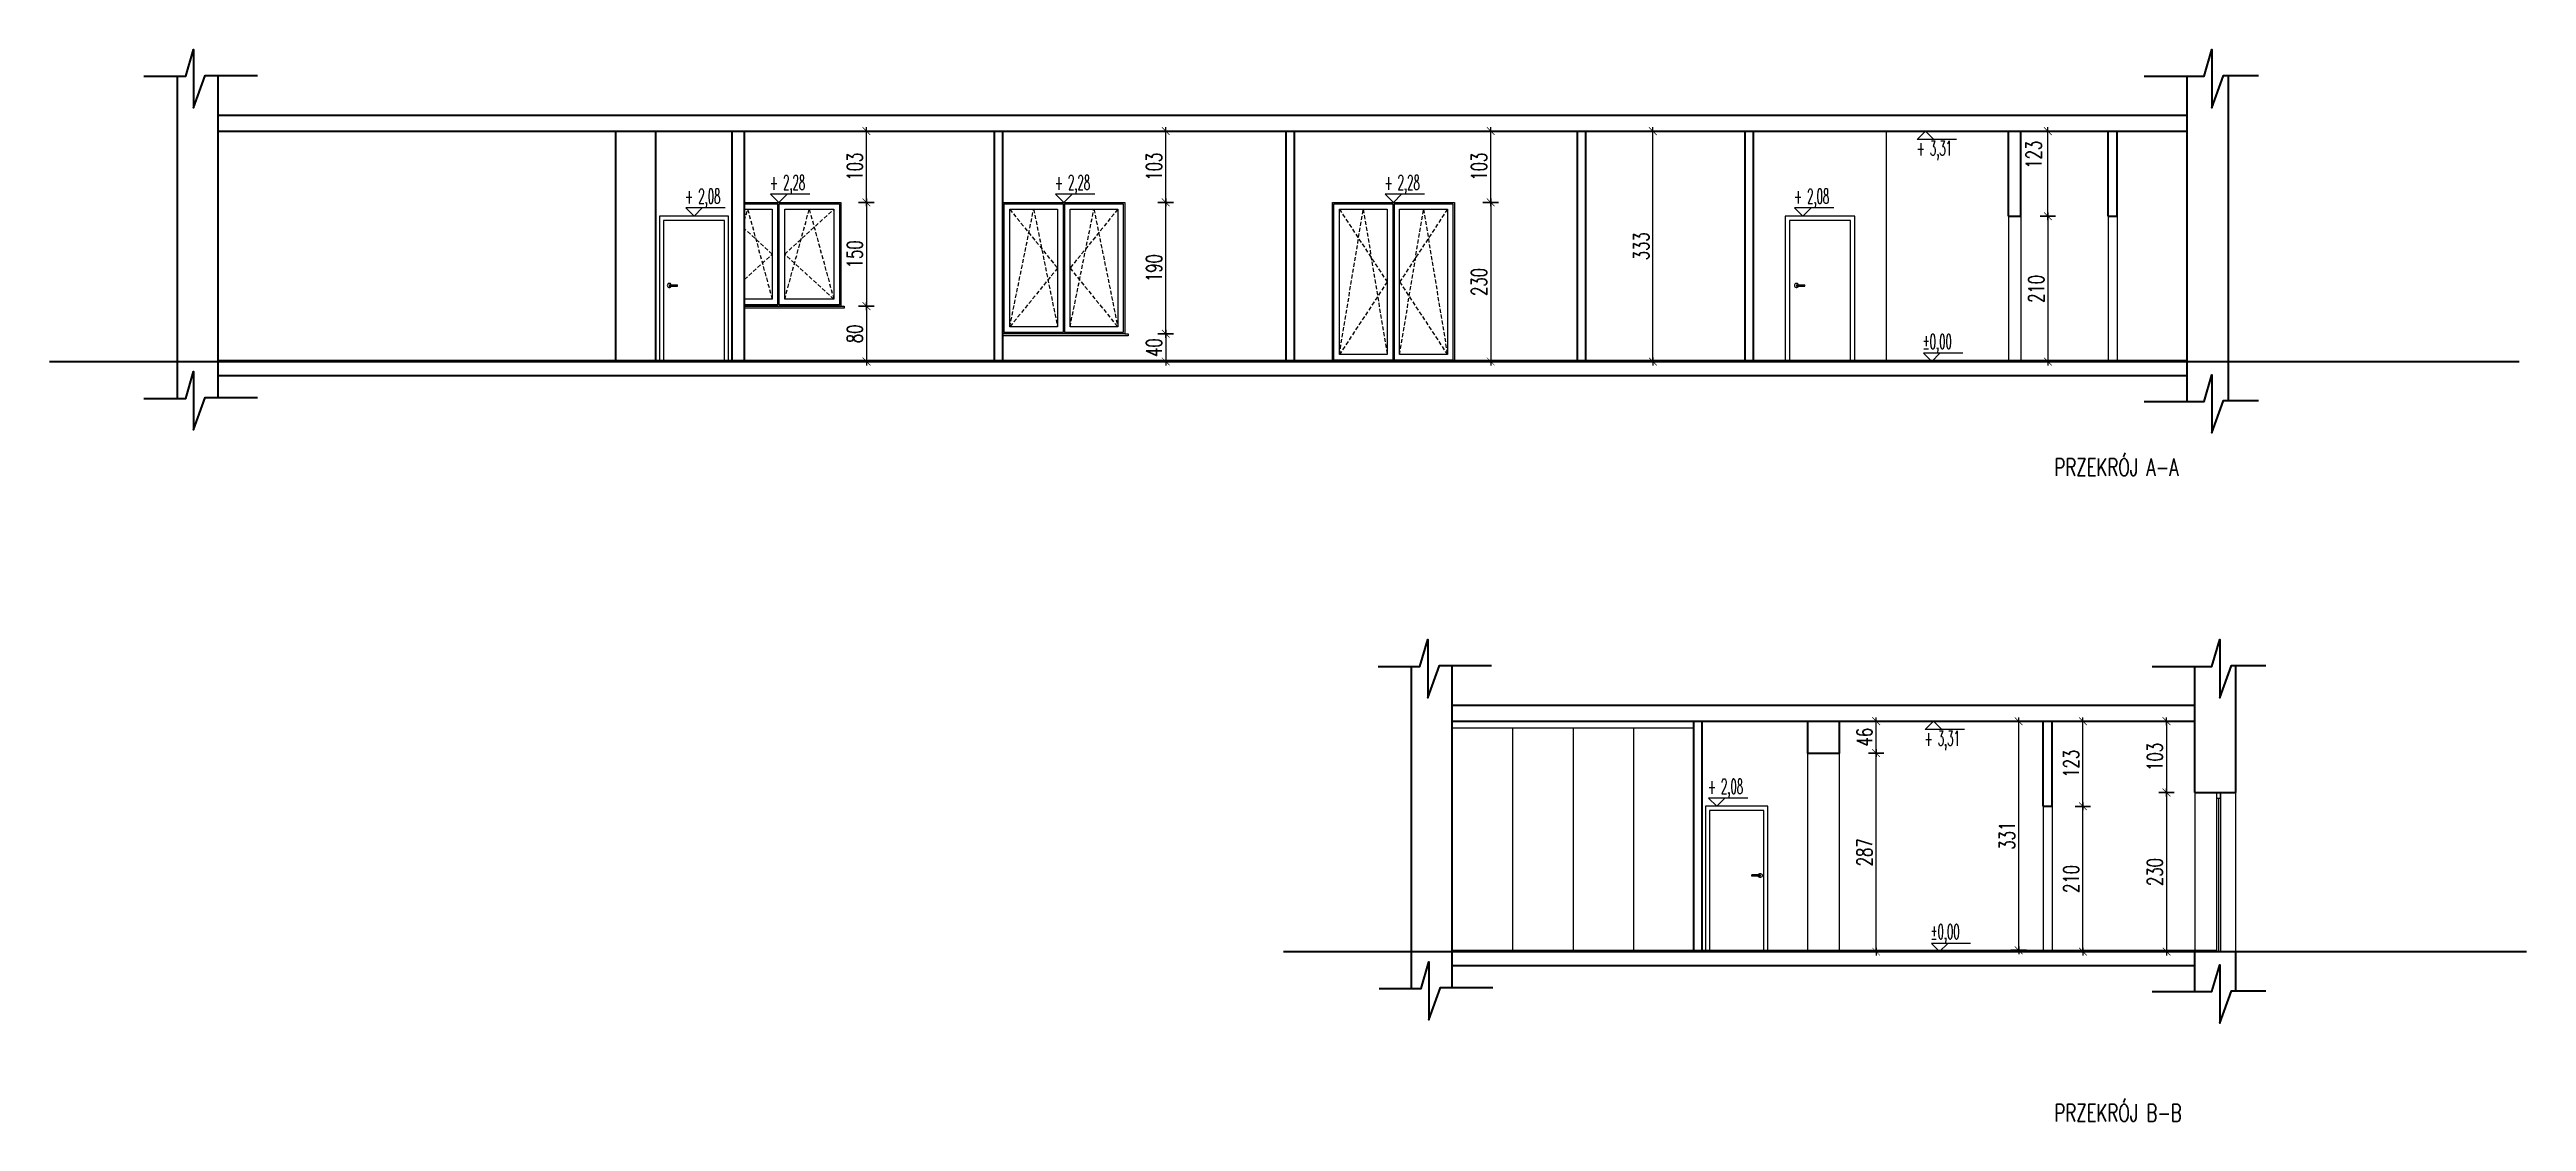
# Model space of a CAD drawing. Header units: millimetres. Extents: x -105266 to 178069, y 491 to 168574.
# Drawn here: x -45788 to -42212, y 58375 to 59924 of the extents above; entities that cross this region are included whole.
import ezdxf

# ---------------------------------------------------------------- set-up
doc = ezdxf.new("R2010")
doc.units = ezdxf.units.MM
doc.linetypes.add('HIDDEN', pattern=[9.525, 6.35, -3.175])
doc.layers.get('defpoints').update_dxf_attribs({"color": 4})
for name, color, linetype, lineweight in [('A-murowane', 2, 'Continuous', 30), ('A06_WIDOK', 6, 'Continuous', 15), ('A07_DRZWI_OKNA', 4, 'Continuous', 5), ('A09_WYKONCZENIE', 2, 'Continuous', 13), ('A14_KOTY', 4, 'Continuous', 5), ('A17_OPIS_WARSTW', 32, 'Continuous', 9)]:
    doc.layers.add(name, color=color, linetype=linetype, lineweight=lineweight)
doc.styles.add('ROMANS', font='romans', dxfattribs={"width": 0.7})
doc.styles.add('X', font='ROMANS.shx', dxfattribs={"width": 0.5})
doc.dimstyles.new('PM-100', dxfattribs={"dimscale": 2.8, "dimtxt": 8, "dimasz": 0.5, "dimexe": 0, "dimexo": 0, "dimgap": 2, "dimtad": 1, "dimdec": 1, "dimrnd": 0.1, "dimzin": 13, "dimdsep": 46, "dimtxsty": 'ROMANS', "dimblk": 'Q', "dimcen": 0, "dimse1": 1, "dimse2": 1, "dimclrd": 256, "dimclre": 251, "dimclrt": 41, "dimadec": 1, "dimazin": 0, "dimtfac": 1, "dimtdec": 1, "dimtix": 1, "dimtmove": 1, "dimatfit": 0, "dimldrblk": 'NONE', "dimfxl": 1, "dimtolj": 1, "dimtzin": 13, "dimlwd": -1, "dimlwe": 0, "dimarcsym": 0})

msp = doc.modelspace()

# ---------------------------------------------------------------- texts
at = {"layer": 'A17_OPIS_WARSTW', "ltscale": 0.9, "char_height": 25, "attachment_point": 1, "style": 'ROMANS'}
for s, insert in [('PRZEKRÓJ A-A', (-42893.09, 59332.51)), ('PRZEKRÓJ B-B', (-42893.09, 58399.56))]:
    msp.add_mtext_dynamic_manual_height_columns(s, width=679.8423, gutter_width=125, heights=[0], dxfattribs=dict(at, insert=insert))

# ---------------------------------------------------------------- blocks, each defined once
blk = doc.blocks.new('A$C452457EA')
at = {"layer": 'A06_WIDOK'}
for p, q in [((8.2, 111), (20.2, 111)), ((8.2, 111), (8.2, 109)), ((8.2, 109), (20.2, 109)), ((20.2, 109), (20.2, 111))]:
    blk.add_line(p, q, dxfattribs=at)
blk.add_arc((8.3, 110), 3, 19.4712, 340.5288, dxfattribs=at)
blk = doc.blocks.new('A$C4EBB379D')
at = {"layer": 'A06_WIDOK'}
for p, q in [((8.2, 111), (20.2, 111)), ((8.2, 111), (8.2, 109)), ((8.2, 109), (20.2, 109)), ((20.2, 109), (20.2, 111))]:
    blk.add_line(p, q, dxfattribs=at)
blk.add_arc((8.3, 110), 3, 19.4712, 340.5288, dxfattribs=at)
blk.add_blockref('A$C452457EA', (0, 0))
blk = doc.blocks.new('A$C63DA681D')
at = {"layer": 'A06_WIDOK'}
for p, q in [((87, 228), (87, 2)), ((89, 228), (89, 2))]:
    blk.add_line(p, q, dxfattribs=at)
for points in [[(0, 230), (176, 230), (176, 0), (0, 0)], [(79, 220), (79, 10), (10, 10), (10, 220)], [(97, 220), (166, 220), (166, 10), (97, 10)]]:
    blk.add_lwpolyline(points, close=True, dxfattribs=at)
for points in [[(87, 2), (2, 2), (2, 228), (87, 228)], [(89, 228), (174, 228), (174, 2), (89, 2)]]:
    blk.add_lwpolyline(points, dxfattribs=at)
blk = doc.blocks.new('Q')
for p, q in [((-4, 0), (4, 0)), ((0, 8), (0, -8))]:
    blk.add_line(p, q)
at = {"const_width": 0.7}
blk.add_lwpolyline([(4, 4), (-4, -4)], dxfattribs=at)
blk = doc.blocks.new('*D354')
at = {"layer": 'A17_OPIS_WARSTW', "ltscale": 0.9, "transparency": 16777216}
blk.add_line((-43473, 59474.2), (-43473, 59804.4), dxfattribs=at)
at = {"layer": 'defpoints', "color": 0, "ltscale": 0.9, "transparency": 16777216}
for p in [(-43473, 59805.8), (-43471.5, 59805.8), (-43471.5, 59472.8)]:
    blk.add_point(p, dxfattribs=at)
at = {"layer": 'A17_OPIS_WARSTW', "ltscale": 0.9, "transparency": 16777216, "xscale": 1.399999999999999, "yscale": 1.399999999999999, "zscale": 1.399999999999999}
for p, rotation in [((-43473, 59805.8), 90), ((-43473, 59472.8), 270)]:
    blk.add_blockref('Q', p, dxfattribs=dict(at, rotation=rotation))
at = {"layer": 'A17_OPIS_WARSTW', "color": 41, "ltscale": 0.9, "transparency": 16777216, "insert": (-43489.8, 59639.3), "char_height": 22.4, "attachment_point": 5, "rotation": 90, "style": 'ROMANS'}
blk.add_mtext('\\A1;333', dxfattribs=at)
blk = doc.blocks.new('_None')
blk = doc.blocks.new('*D355')
at = {"layer": 'A17_OPIS_WARSTW', "ltscale": 0.9, "transparency": 16777216}
blk.add_line((-42902.6, 59681.4), (-42902.6, 59474.2), dxfattribs=at)
at = {"layer": 'defpoints', "color": 0, "ltscale": 0.9, "transparency": 16777216}
for p in [(-42941.7, 59682.8), (-42941.7, 59472.8), (-42902.6, 59472.8)]:
    blk.add_point(p, dxfattribs=at)
at = {"layer": 'A17_OPIS_WARSTW', "ltscale": 0.9, "transparency": 16777216, "xscale": 1.399999999999999, "yscale": 1.399999999999999, "zscale": 1.399999999999999}
for p, rotation in [((-42902.6, 59682.8), 90), ((-42902.6, 59472.8), 270)]:
    blk.add_blockref('Q', p, dxfattribs=dict(at, rotation=rotation))
at = {"layer": 'A17_OPIS_WARSTW', "color": 41, "ltscale": 0.9, "transparency": 16777216, "insert": (-42919.4, 59577.8), "char_height": 22.4, "attachment_point": 5, "rotation": 90, "style": 'ROMANS'}
blk.add_mtext('\\A1;210', dxfattribs=at)
blk = doc.blocks.new('*D188')
at = {"layer": 'A17_OPIS_WARSTW', "ltscale": 0.9, "transparency": 16777216}
blk.add_line((-42902.6, 59684.2), (-42902.6, 59804.4), dxfattribs=at)
at = {"layer": 'defpoints', "color": 0, "ltscale": 0.9, "transparency": 16777216}
for p in [(-42902.6, 59805.8), (-42902.6, 59805.8), (-42941.7, 59682.8)]:
    blk.add_point(p, dxfattribs=at)
at = {"layer": 'A17_OPIS_WARSTW', "ltscale": 0.9, "transparency": 16777216, "xscale": 1.399999999999999, "yscale": 1.399999999999999, "zscale": 1.399999999999999}
for p, rotation in [((-42902.6, 59805.8), 90), ((-42902.6, 59682.8), 270)]:
    blk.add_blockref('Q', p, dxfattribs=dict(at, rotation=rotation))
at = {"layer": 'A17_OPIS_WARSTW', "color": 41, "ltscale": 0.9, "transparency": 16777216, "insert": (-42923.1, 59771.6), "char_height": 22.4, "attachment_point": 5, "rotation": 90, "style": 'ROMANS'}
blk.add_mtext('\\A1;123', dxfattribs=at)
blk = doc.blocks.new('*D189')
at = {"layer": 'A17_OPIS_WARSTW', "ltscale": 0.9, "transparency": 16777216}
blk.add_line((-43707.2, 59704.2), (-43707.2, 59804.4), dxfattribs=at)
at = {"layer": 'defpoints', "color": 0, "ltscale": 0.9, "transparency": 16777216}
for p in [(-43707.2, 59805.8), (-43707.2, 59805.8), (-43707.2, 59702.8)]:
    blk.add_point(p, dxfattribs=at)
at = {"layer": 'A17_OPIS_WARSTW', "ltscale": 0.9, "transparency": 16777216, "xscale": 1.399999999999999, "yscale": 1.399999999999999, "zscale": 1.399999999999999}
for p, rotation in [((-43707.2, 59805.8), 90), ((-43707.2, 59702.8), 270)]:
    blk.add_blockref('Q', p, dxfattribs=dict(at, rotation=rotation))
at = {"layer": 'A17_OPIS_WARSTW', "color": 41, "ltscale": 0.9, "transparency": 16777216, "insert": (-43724, 59754.3), "char_height": 22.4, "attachment_point": 5, "rotation": 90, "style": 'ROMANS'}
blk.add_mtext('\\A1;103', dxfattribs=at)
blk = doc.blocks.new('*D190')
at = {"layer": 'A17_OPIS_WARSTW', "ltscale": 0.9, "transparency": 16777216}
blk.add_line((-43707.2, 59701.4), (-43707.2, 59474.2), dxfattribs=at)
at = {"layer": 'defpoints', "color": 0, "ltscale": 0.9, "transparency": 16777216}
for p in [(-43707.2, 59702.8), (-43707.2, 59472.8), (-43707.2, 59472.8)]:
    blk.add_point(p, dxfattribs=at)
at = {"layer": 'A17_OPIS_WARSTW', "ltscale": 0.9, "transparency": 16777216, "xscale": 1.399999999999999, "yscale": 1.399999999999999, "zscale": 1.399999999999999}
for p, rotation in [((-43707.2, 59702.8), 90), ((-43707.2, 59472.8), 270)]:
    blk.add_blockref('Q', p, dxfattribs=dict(at, rotation=rotation))
at = {"layer": 'A17_OPIS_WARSTW', "color": 41, "ltscale": 0.9, "transparency": 16777216, "insert": (-43724, 59587.8), "char_height": 22.4, "attachment_point": 5, "rotation": 90, "style": 'ROMANS'}
blk.add_mtext('\\A1;230', dxfattribs=at)
blk = doc.blocks.new('*D191')
at = {"layer": 'A17_OPIS_WARSTW', "ltscale": 0.9, "transparency": 16777216}
blk.add_line((-44608.7, 59704.2), (-44608.7, 59804.4), dxfattribs=at)
at = {"layer": 'defpoints', "color": 0, "ltscale": 0.9, "transparency": 16777216}
for p in [(-44608.7, 59805.8), (-44608.7, 59805.8), (-44608.7, 59702.8)]:
    blk.add_point(p, dxfattribs=at)
at = {"layer": 'A17_OPIS_WARSTW', "ltscale": 0.9, "transparency": 16777216, "xscale": 1.399999999999999, "yscale": 1.399999999999999, "zscale": 1.399999999999999}
for p, rotation in [((-44608.7, 59805.8), 90), ((-44608.7, 59702.8), 270)]:
    blk.add_blockref('Q', p, dxfattribs=dict(at, rotation=rotation))
at = {"layer": 'A17_OPIS_WARSTW', "color": 41, "ltscale": 0.9, "transparency": 16777216, "insert": (-44625.5, 59754.3), "char_height": 22.4, "attachment_point": 5, "rotation": 90, "style": 'ROMANS'}
blk.add_mtext('\\A1;103', dxfattribs=at)
blk = doc.blocks.new('*D356')
at = {"layer": 'A17_OPIS_WARSTW', "ltscale": 0.9, "transparency": 16777216}
blk.add_line((-44608.7, 59701.4), (-44608.7, 59554.2), dxfattribs=at)
at = {"layer": 'defpoints', "color": 0, "ltscale": 0.9, "transparency": 16777216}
for p in [(-44645.7, 59702.8), (-44645.7, 59552.8), (-44608.7, 59552.8)]:
    blk.add_point(p, dxfattribs=at)
at = {"layer": 'A17_OPIS_WARSTW', "ltscale": 0.9, "transparency": 16777216, "xscale": 1.399999999999999, "yscale": 1.399999999999999, "zscale": 1.399999999999999}
for p, rotation in [((-44608.7, 59702.8), 90), ((-44608.7, 59552.8), 270)]:
    blk.add_blockref('Q', p, dxfattribs=dict(at, rotation=rotation))
at = {"layer": 'A17_OPIS_WARSTW', "color": 41, "ltscale": 0.9, "transparency": 16777216, "insert": (-44625.5, 59627.8), "char_height": 22.4, "attachment_point": 5, "rotation": 90, "style": 'ROMANS'}
blk.add_mtext('\\A1;150', dxfattribs=at)
blk = doc.blocks.new('*D357')
at = {"layer": 'A17_OPIS_WARSTW', "ltscale": 0.9, "transparency": 16777216}
blk.add_line((-44608.7, 59551.4), (-44608.7, 59474.2), dxfattribs=at)
at = {"layer": 'defpoints', "color": 0, "ltscale": 0.9, "transparency": 16777216}
for p in [(-44645.7, 59552.8), (-44636.2, 59472.8), (-44608.7, 59472.8)]:
    blk.add_point(p, dxfattribs=at)
at = {"layer": 'A17_OPIS_WARSTW', "ltscale": 0.9, "transparency": 16777216, "xscale": 1.399999999999999, "yscale": 1.399999999999999, "zscale": 1.399999999999999}
for p, rotation in [((-44608.7, 59552.8), 90), ((-44608.7, 59472.8), 270)]:
    blk.add_blockref('Q', p, dxfattribs=dict(at, rotation=rotation))
at = {"layer": 'A17_OPIS_WARSTW', "color": 41, "ltscale": 0.9, "transparency": 16777216, "insert": (-44625.5, 59512.8), "char_height": 22.4, "attachment_point": 5, "rotation": 90, "style": 'ROMANS'}
blk.add_mtext('\\A1;80', dxfattribs=at)
blk = doc.blocks.new('A$C61857C30')
at = {"layer": 'A06_WIDOK'}
for p, q in [((87, -2), (87, -188)), ((89, -2), (89, -188))]:
    blk.add_line(p, q, dxfattribs=at)
for points in [[(0, 0), (176, 0), (176, -190), (0, -190)], [(79, -10), (79, -180), (10, -180), (10, -10)], [(97, -10), (166, -10), (166, -180), (97, -180)]]:
    blk.add_lwpolyline(points, close=True, dxfattribs=at)
for points in [[(87, -188), (2, -188), (2, -2), (87, -2)], [(89, -2), (174, -2), (174, -188), (89, -188)]]:
    blk.add_lwpolyline(points, dxfattribs=at)
blk = doc.blocks.new('*D361')
at = {"layer": 'A17_OPIS_WARSTW', "ltscale": 0.9, "transparency": 16777216}
blk.add_line((-44176.5, 59514.2), (-44176.5, 59701.4), dxfattribs=at)
at = {"layer": 'defpoints', "color": 0, "ltscale": 0.9, "transparency": 16777216}
for p in [(-44235.7, 59702.8), (-44176.5, 59702.8), (-44176.5, 59512.8)]:
    blk.add_point(p, dxfattribs=at)
at = {"layer": 'A17_OPIS_WARSTW', "ltscale": 0.9, "transparency": 16777216, "xscale": 1.399999999999999, "yscale": 1.399999999999999, "zscale": 1.399999999999999}
for p, rotation in [((-44176.5, 59702.8), 90), ((-44176.5, 59512.8), 270)]:
    blk.add_blockref('Q', p, dxfattribs=dict(at, rotation=rotation))
at = {"layer": 'A17_OPIS_WARSTW', "color": 41, "ltscale": 0.9, "transparency": 16777216, "insert": (-44193.3, 59607.8), "char_height": 22.4, "attachment_point": 5, "rotation": 90, "style": 'ROMANS'}
blk.add_mtext('\\A1;190', dxfattribs=at)
blk = doc.blocks.new('*D362')
at = {"layer": 'A17_OPIS_WARSTW', "ltscale": 0.9, "transparency": 16777216}
blk.add_line((-44176.5, 59704.2), (-44176.5, 59804.4), dxfattribs=at)
at = {"layer": 'defpoints', "color": 0, "ltscale": 0.9, "transparency": 16777216}
for p in [(-44176.5, 59805.8), (-44128, 59805.8), (-44235.7, 59702.8)]:
    blk.add_point(p, dxfattribs=at)
at = {"layer": 'A17_OPIS_WARSTW', "ltscale": 0.9, "transparency": 16777216, "xscale": 1.399999999999999, "yscale": 1.399999999999999, "zscale": 1.399999999999999}
for p, rotation in [((-44176.5, 59805.8), 90), ((-44176.5, 59702.8), 270)]:
    blk.add_blockref('Q', p, dxfattribs=dict(at, rotation=rotation))
at = {"layer": 'A17_OPIS_WARSTW', "color": 41, "ltscale": 0.9, "transparency": 16777216, "insert": (-44193.3, 59754.3), "char_height": 22.4, "attachment_point": 5, "rotation": 90, "style": 'ROMANS'}
blk.add_mtext('\\A1;103', dxfattribs=at)
blk = doc.blocks.new('poziom miekki')
for p, q in [((15.8, 4.2), (-4.2, 4.2)), ((-4.2, 4.2), (0, 0)), ((0, 0), (4.2, 4.2))]:
    blk.add_line(p, q)
at = {"color": 0, "style": 'ROMANS', "width": 0.7}
blk.add_attdef('H?', (-4.2, 8.2), '', height=7.5, dxfattribs=at)
blk = doc.blocks.new('*D213')
at = {"layer": 'A17_OPIS_WARSTW', "ltscale": 0.9, "transparency": 16777216}
blk.add_line((-42944.8, 58623.4), (-42944.8, 58951.6), dxfattribs=at)
at = {"layer": 'defpoints', "color": 0, "ltscale": 0.9, "transparency": 16777216}
for p in [(-43013.3, 58953), (-42944.8, 58953), (-43013.3, 58622)]:
    blk.add_point(p, dxfattribs=at)
at = {"layer": 'A17_OPIS_WARSTW', "ltscale": 0.9, "transparency": 16777216, "xscale": 1.399999999999999, "yscale": 1.399999999999999, "zscale": 1.399999999999999}
for p, rotation in [((-42944.8, 58953), 90), ((-42944.8, 58622), 270)]:
    blk.add_blockref('Q', p, dxfattribs=dict(at, rotation=rotation))
at = {"layer": 'A17_OPIS_WARSTW', "color": 41, "ltscale": 0.9, "transparency": 16777216, "insert": (-42961.6, 58787.5), "char_height": 22.4, "attachment_point": 5, "rotation": 90, "style": 'ROMANS'}
blk.add_mtext('\\A1;331', dxfattribs=at)
blk = doc.blocks.new('*D388')
at = {"layer": 'A17_OPIS_WARSTW', "ltscale": 0.9, "transparency": 16777216}
blk.add_line((-43150.6, 58621.4), (-43150.6, 58905.6), dxfattribs=at)
at = {"layer": 'defpoints', "color": 0, "ltscale": 0.9, "transparency": 16777216}
for p in [(-43203.5, 58907), (-43150.6, 58907), (-43203.5, 58620)]:
    blk.add_point(p, dxfattribs=at)
at = {"layer": 'A17_OPIS_WARSTW', "ltscale": 0.9, "transparency": 16777216, "xscale": 1.399999999999999, "yscale": 1.399999999999999, "zscale": 1.399999999999999}
for p, rotation in [((-43150.6, 58907), 90), ((-43150.6, 58620), 270)]:
    blk.add_blockref('Q', p, dxfattribs=dict(at, rotation=rotation))
at = {"layer": 'A17_OPIS_WARSTW', "color": 41, "ltscale": 0.9, "transparency": 16777216, "insert": (-43167.4, 58763.5), "char_height": 22.4, "attachment_point": 5, "rotation": 90, "style": 'ROMANS'}
blk.add_mtext('\\A1;287', dxfattribs=at)
blk = doc.blocks.new('*D389')
at = {"layer": 'A17_OPIS_WARSTW', "ltscale": 0.9, "transparency": 16777216}
blk.add_line((-43150.6, 58908.4), (-43150.6, 58951.6), dxfattribs=at)
at = {"layer": 'defpoints', "color": 0, "ltscale": 0.9, "transparency": 16777216}
for p in [(-43203.5, 58953), (-43150.6, 58953), (-43203.5, 58907)]:
    blk.add_point(p, dxfattribs=at)
at = {"layer": 'A17_OPIS_WARSTW', "ltscale": 0.9, "transparency": 16777216, "xscale": 1.399999999999999, "yscale": 1.399999999999999, "zscale": 1.399999999999999}
for p, rotation in [((-43150.6, 58953), 90), ((-43150.6, 58907), 270)]:
    blk.add_blockref('Q', p, dxfattribs=dict(at, rotation=rotation))
at = {"layer": 'A17_OPIS_WARSTW', "color": 41, "ltscale": 0.9, "transparency": 16777216, "insert": (-43167.4, 58930), "char_height": 22.4, "attachment_point": 5, "rotation": 90, "style": 'ROMANS'}
blk.add_mtext('\\A1;46', dxfattribs=at)
blk = doc.blocks.new('*D390')
at = {"layer": 'A17_OPIS_WARSTW', "ltscale": 0.9, "transparency": 16777216}
blk.add_line((-42852.1, 58621.4), (-42852.1, 58828.6), dxfattribs=at)
at = {"layer": 'defpoints', "color": 0, "ltscale": 0.9, "transparency": 16777216}
for p in [(-42896.3, 58830), (-42852.1, 58830), (-42896.3, 58620)]:
    blk.add_point(p, dxfattribs=at)
at = {"layer": 'A17_OPIS_WARSTW', "ltscale": 0.9, "transparency": 16777216, "xscale": 1.399999999999999, "yscale": 1.399999999999999, "zscale": 1.399999999999999}
for p, rotation in [((-42852.1, 58830), 90), ((-42852.1, 58620), 270)]:
    blk.add_blockref('Q', p, dxfattribs=dict(at, rotation=rotation))
at = {"layer": 'A17_OPIS_WARSTW', "color": 41, "ltscale": 0.9, "transparency": 16777216, "insert": (-42868.9, 58725), "char_height": 22.4, "attachment_point": 5, "rotation": 90, "style": 'ROMANS'}
blk.add_mtext('\\A1;210', dxfattribs=at)
blk = doc.blocks.new('*D391')
at = {"layer": 'A17_OPIS_WARSTW', "ltscale": 0.9, "transparency": 16777216}
blk.add_line((-42852.1, 58831.4), (-42852.1, 58951.6), dxfattribs=at)
at = {"layer": 'defpoints', "color": 0, "ltscale": 0.9, "transparency": 16777216}
for p in [(-42896.3, 58953), (-42852.1, 58953), (-42896.3, 58830)]:
    blk.add_point(p, dxfattribs=at)
at = {"layer": 'A17_OPIS_WARSTW', "ltscale": 0.9, "transparency": 16777216, "xscale": 1.399999999999999, "yscale": 1.399999999999999, "zscale": 1.399999999999999}
for p, rotation in [((-42852.1, 58953), 90), ((-42852.1, 58830), 270)]:
    blk.add_blockref('Q', p, dxfattribs=dict(at, rotation=rotation))
at = {"layer": 'A17_OPIS_WARSTW', "color": 41, "ltscale": 0.9, "transparency": 16777216, "insert": (-42868.9, 58891.5), "char_height": 22.4, "attachment_point": 5, "rotation": 90, "style": 'ROMANS'}
blk.add_mtext('\\A1;123', dxfattribs=at)
blk = doc.blocks.new('*D392')
at = {"layer": 'A17_OPIS_WARSTW', "ltscale": 0.9, "transparency": 16777216}
blk.add_line((-42731.3, 58951.6), (-42731.3, 58851.4), dxfattribs=at)
at = {"layer": 'defpoints', "color": 0, "ltscale": 0.9, "transparency": 16777216}
for p in [(-42690.3, 58953), (-42731.3, 58850), (-42690.3, 58850)]:
    blk.add_point(p, dxfattribs=at)
at = {"layer": 'A17_OPIS_WARSTW', "ltscale": 0.9, "transparency": 16777216, "xscale": 1.399999999999999, "yscale": 1.399999999999999, "zscale": 1.399999999999999}
for p, rotation in [((-42731.3, 58953), 90), ((-42731.3, 58850), 270)]:
    blk.add_blockref('Q', p, dxfattribs=dict(at, rotation=rotation))
at = {"layer": 'A17_OPIS_WARSTW', "color": 41, "ltscale": 0.9, "transparency": 16777216, "insert": (-42748.1, 58901.5), "char_height": 22.4, "attachment_point": 5, "rotation": 90, "style": 'ROMANS'}
blk.add_mtext('\\A1;103', dxfattribs=at)
blk = doc.blocks.new('*D393')
at = {"layer": 'A17_OPIS_WARSTW', "ltscale": 0.9, "transparency": 16777216}
blk.add_line((-42731.3, 58848.6), (-42731.3, 58621.4), dxfattribs=at)
at = {"layer": 'defpoints', "color": 0, "ltscale": 0.9, "transparency": 16777216}
for p in [(-42690.3, 58850), (-42731.3, 58620), (-42690.3, 58620)]:
    blk.add_point(p, dxfattribs=at)
at = {"layer": 'A17_OPIS_WARSTW', "ltscale": 0.9, "transparency": 16777216, "xscale": 1.399999999999999, "yscale": 1.399999999999999, "zscale": 1.399999999999999}
for p, rotation in [((-42731.3, 58850), 90), ((-42731.3, 58620), 270)]:
    blk.add_blockref('Q', p, dxfattribs=dict(at, rotation=rotation))
at = {"layer": 'A17_OPIS_WARSTW', "color": 41, "ltscale": 0.9, "transparency": 16777216, "insert": (-42748.1, 58735), "char_height": 22.4, "attachment_point": 5, "rotation": 90, "style": 'ROMANS'}
blk.add_mtext('\\A1;230', dxfattribs=at)
blk = doc.blocks.new('*D394')
at = {"layer": 'A17_OPIS_WARSTW', "ltscale": 0.9, "transparency": 16777216}
blk.add_line((-44176.5, 59511.4), (-44176.5, 59474.2), dxfattribs=at)
at = {"layer": 'defpoints', "color": 0, "ltscale": 0.9, "transparency": 16777216}
for p in [(-44235.7, 59512.8), (-44235.7, 59472.8), (-44176.5, 59472.8)]:
    blk.add_point(p, dxfattribs=at)
at = {"layer": 'A17_OPIS_WARSTW', "ltscale": 0.9, "transparency": 16777216, "xscale": 1.399999999999999, "yscale": 1.399999999999999, "zscale": 1.399999999999999}
for p, rotation in [((-44176.5, 59512.8), 90), ((-44176.5, 59472.8), 270)]:
    blk.add_blockref('Q', p, dxfattribs=dict(at, rotation=rotation))
at = {"layer": 'A17_OPIS_WARSTW', "color": 41, "ltscale": 0.9, "transparency": 16777216, "insert": (-44193.3, 59492.8), "char_height": 22.4, "attachment_point": 5, "rotation": 90, "style": 'ROMANS'}
blk.add_mtext('\\A1;40', dxfattribs=at)

# ---------------------------------------------------------------- dimensions: what is measured, and where the dimension line sits
at = {"layer": 'A17_OPIS_WARSTW', "ltscale": 0.9}
for base, p1, p2, picture, middle in [((-44608.68, 59805.79), (-44608.68, 59702.79), (-44608.68, 59805.79), '*D191', (-44625.48, 59754.29)), ((-44176.54, 59805.79), (-44235.71, 59702.79), (-44127.96, 59805.79), '*D362', (-44193.34, 59754.29)), ((-43707.18, 59805.79), (-43707.18, 59702.79), (-43707.18, 59805.79), '*D189', (-43723.98, 59754.29)), ((-43473.03, 59805.79), (-43471.48, 59472.79), (-43471.48, 59805.79), '*D354', (-43489.83, 59639.29)), ((-44608.68, 59552.79), (-44645.71, 59702.79), (-44645.71, 59552.79), '*D356', (-44625.48, 59627.79)), ((-44176.54, 59702.79), (-44176.54, 59512.79), (-44235.71, 59702.79), '*D361', (-44193.34, 59607.79)), ((-43707.18, 59472.79), (-43707.18, 59702.79), (-43707.18, 59472.79), '*D190', (-43723.98, 59587.79)), ((-42902.63, 59472.79), (-42941.71, 59682.79), (-42941.71, 59472.79), '*D355', (-42919.43, 59577.79)), ((-44608.68, 59472.79), (-44645.71, 59552.79), (-44636.18, 59472.79), '*D357', (-44625.48, 59512.79)), ((-44176.54, 59472.79), (-44235.71, 59512.79), (-44235.71, 59472.79), '*D394', (-44193.34, 59492.79)), ((-43150.55, 58953.04), (-43203.53, 58907.04), (-43203.53, 58953.04), '*D389', (-43167.35, 58930.04)), ((-42944.8, 58953.04), (-43013.29, 58622.04), (-43013.29, 58953.04), '*D213', (-42961.6, 58787.54)), ((-42852.13, 58953.04), (-42896.28, 58830.04), (-42896.28, 58953.04), '*D391', (-42868.93, 58891.54)), ((-42731.32, 58850.04), (-42690.28, 58953.04), (-42690.28, 58850.04), '*D392', (-42748.12, 58901.54)), ((-43150.55, 58907.04), (-43203.53, 58620.04), (-43203.53, 58907.04), '*D388', (-43167.35, 58763.54)), ((-42731.32, 58620.04), (-42690.28, 58850.04), (-42690.28, 58620.04), '*D393', (-42748.12, 58735.04)), ((-42852.13, 58830.04), (-42896.28, 58620.04), (-42896.28, 58830.04), '*D390', (-42868.93, 58725.04))]:
    dim = msp.add_linear_dim(base=base, p1=p1, p2=p2, angle=90, dimstyle='PM-100', dxfattribs=at)
    dim.commit()
    dim.dimension.update_dxf_attribs({"geometry": picture, "text_midpoint": middle})
dim = msp.add_linear_dim(base=(-42902.63, 59805.79), p1=(-42941.71, 59682.79), p2=(-42902.63, 59805.79), angle=90, dimstyle='PM-100', dxfattribs=at)
dim.commit()
dim.dimension.update_dxf_attribs({"geometry": '*D188', "text_midpoint": (-42906.28, 59771.59), "dimtype": 160})

# ---------------------------------------------------------------- linework, layer by layer
at = {"layer": 'A-murowane'}
for p, q in [((-45603.71, 59419.47), (-45603.71, 59885.01)), ((-45544.71, 59420.83), (-45544.71, 59886.36)), ((-42701.71, 59415.01), (-42701.71, 59885.01)), ((-42641.71, 59416.37), (-42641.71, 59886.36)), ((-45544.71, 59828.79), (-42701.71, 59828.79)), ((-45544.71, 59805.79), (-42701.71, 59805.79)), ((-44970.71, 59472.79), (-44970.71, 59805.79)), ((-44912.71, 59472.79), (-44912.71, 59805.79)), ((-44802.71, 59472.79), (-44802.71, 59805.79)), ((-44784.71, 59472.79), (-44784.71, 59805.79)), ((-44423.71, 59472.79), (-44423.71, 59805.79)), ((-44411.71, 59472.79), (-44411.71, 59805.79)), ((-44002.71, 59472.79), (-44002.71, 59805.79)), ((-43990.71, 59472.79), (-43990.71, 59805.79)), ((-43581.71, 59472.79), (-43581.71, 59805.79)), ((-43569.71, 59472.79), (-43569.71, 59805.79)), ((-43339.71, 59472.79), (-43339.71, 59805.79)), ((-43327.71, 59472.79), (-43327.71, 59805.79)), ((-42959.71, 59682.79), (-42959.71, 59805.79)), ((-42941.71, 59682.79), (-42941.71, 59805.79)), ((-42815.71, 59682.79), (-42815.71, 59805.79)), ((-42802.71, 59682.79), (-42802.71, 59805.79)), ((-42959.71, 59682.79), (-42941.71, 59682.79)), ((-42815.71, 59682.79), (-42802.71, 59682.79)), ((-45788.3, 59472.79), (-42221.96, 59472.79)), ((-45544.71, 59452.79), (-42701.71, 59452.79)), ((-43821.78, 58566.72), (-43821.78, 59032.26)), ((-43762.78, 58568.08), (-43762.78, 59033.62)), ((-42690.28, 58850.04), (-42690.28, 59032.26)), ((-42631.28, 58850.04), (-42631.28, 59033.62)), ((-43762.78, 58976.04), (-42690.28, 58976.04)), ((-43762.78, 58953.04), (-42690.28, 58953.04)), ((-43413.78, 58620.04), (-43413.78, 58953.04)), ((-43401.78, 58620.04), (-43401.78, 58953.04)), ((-42909.28, 58830.04), (-42909.28, 58953.04)), ((-42896.28, 58830.04), (-42896.28, 58953.04)), ((-42690.28, 58850.04), (-42631.28, 58850.04)), ((-42909.28, 58830.04), (-42896.28, 58830.04)), ((-44006.37, 58620.04), (-42211.54, 58620.04)), ((-43762.78, 58600.04), (-42690.28, 58600.04)), ((-42690.28, 58562.26), (-42690.28, 58620.04)), ((-42631.28, 58563.62), (-42631.28, 58620.04))]:
    msp.add_line(p, q, dxfattribs=at)
for points in [[(-45651.98, 59885.01), (-45591.6, 59885.01), (-45580.24, 59923.71), (-45580.24, 59839.55), (-45563.38, 59886.36), (-45488.04, 59886.36)], [(-42763.48, 59885.01), (-42677.11, 59885.01), (-42665.75, 59923.71), (-42665.75, 59839.55), (-42648.89, 59886.36), (-42598.55, 59886.36)], [(-45651.98, 59419.47), (-45591.6, 59419.47), (-45580.24, 59458.18), (-45580.24, 59374.01), (-45563.38, 59420.83), (-45488.04, 59420.83)], [(-42763.48, 59415.01), (-42677.11, 59415.01), (-42665.75, 59453.72), (-42665.75, 59369.55), (-42648.89, 59416.37), (-42598.55, 59416.37)], [(-43869.84, 59032.26), (-43809.46, 59032.26), (-43798.1, 59070.96), (-43798.1, 58986.8), (-43781.25, 59033.62), (-43705.91, 59033.62)], [(-42752.06, 59032.26), (-42665.69, 59032.26), (-42654.32, 59070.96), (-42654.32, 58986.8), (-42637.47, 59033.62), (-42588.13, 59033.62)], [(-43249.53, 58953.04), (-43249.53, 58907.04), (-43203.53, 58907.04), (-43203.53, 58953.04)], [(-43868.13, 58566.72), (-43807.75, 58566.72), (-43796.39, 58605.43), (-43796.39, 58521.26), (-43779.53, 58568.08), (-43704.2, 58568.08)], [(-42752.06, 58562.26), (-42665.69, 58562.26), (-42654.32, 58600.97), (-42654.32, 58516.8), (-42637.47, 58563.62), (-42588.13, 58563.62)]]:
    msp.add_lwpolyline(points, dxfattribs=at)
at = {"layer": 'A06_WIDOK'}
for p, q in [((-43135.71, 59472.79), (-43135.71, 59805.79)), ((-44736.71, 59554.79), (-44736.71, 59700.79)), ((-44734.71, 59554.79), (-44734.71, 59700.79)), ((-42959.71, 59682.79), (-42959.71, 59472.79)), ((-42941.71, 59682.79), (-42941.71, 59472.79)), ((-42815.71, 59682.79), (-42815.71, 59472.79)), ((-42802.71, 59682.79), (-42802.71, 59472.79)), ((-44784.71, 59552.79), (-44645.71, 59552.79)), ((-43413.78, 58943.04), (-43762.78, 58943.04)), ((-43675.53, 58943.04), (-43675.53, 58622.04)), ((-43588.28, 58943.04), (-43588.28, 58622.04)), ((-43501.03, 58943.04), (-43501.03, 58622.04)), ((-43249.53, 58907.04), (-43249.53, 58620.04)), ((-43203.53, 58620.04), (-43203.53, 58907.04)), ((-42690.28, 58850.04), (-42690.28, 58622.04)), ((-42631.28, 58620.04), (-42631.28, 58850.04)), ((-42909.28, 58830.04), (-42909.28, 58620.04)), ((-42896.28, 58830.04), (-42896.28, 58620.04))]:
    msp.add_line(p, q, dxfattribs=at)
at = {"layer": 'A06_WIDOK', "linetype": 'HIDDEN', "ltscale": 0.9}
for p, q in [((-44784.71, 59676.31), (-44780.21, 59692.79)), ((-44744.71, 59627.79), (-44784.71, 59664.41)), ((-44780.21, 59692.79), (-44744.71, 59562.79)), ((-44726.71, 59627.79), (-44655.71, 59692.79)), ((-44726.71, 59562.79), (-44691.21, 59692.79)), ((-44691.21, 59692.79), (-44655.71, 59562.79)), ((-44401.71, 59692.79), (-44332.71, 59607.79)), ((-44401.71, 59522.79), (-44367.21, 59692.79)), ((-44367.21, 59692.79), (-44332.71, 59522.79)), ((-44245.71, 59692.79), (-44314.71, 59607.79)), ((-44314.71, 59522.79), (-44280.21, 59692.79)), ((-44280.21, 59692.79), (-44245.71, 59522.79)), ((-43925.71, 59692.79), (-43856.71, 59587.79)), ((-43925.71, 59482.79), (-43891.21, 59692.79)), ((-43891.21, 59692.79), (-43856.71, 59482.79)), ((-43769.71, 59692.79), (-43838.71, 59587.79)), ((-43838.71, 59482.79), (-43804.21, 59692.79)), ((-43804.21, 59692.79), (-43769.71, 59482.79)), ((-44784.71, 59591.17), (-44744.71, 59627.79)), ((-44655.71, 59562.79), (-44726.71, 59627.79)), ((-44332.71, 59607.79), (-44401.71, 59522.79)), ((-44314.71, 59607.79), (-44245.71, 59522.79)), ((-43856.71, 59587.79), (-43925.71, 59482.79)), ((-43838.71, 59587.79), (-43769.71, 59482.79))]:
    msp.add_line(p, q, dxfattribs=at)
at = {"layer": 'A06_WIDOK'}
for points in [[(-44784.71, 59702.79), (-44645.71, 59702.79), (-44645.71, 59552.79), (-44784.71, 59552.79)], [(-44784.71, 59700.79), (-44736.71, 59700.79)], [(-44734.71, 59700.79), (-44647.71, 59700.79), (-44647.71, 59554.79), (-44734.71, 59554.79)], [(-44807.65, 59472.79), (-44807.65, 59682.79), (-44907.65, 59682.79), (-44907.65, 59472.79)], [(-44813.65, 59472.79), (-44813.65, 59676.79), (-44901.65, 59676.79), (-44901.65, 59472.79)], [(-44784.71, 59692.79), (-44744.71, 59692.79), (-44744.71, 59562.79), (-44784.71, 59562.79)], [(-43181.49, 59472.79), (-43181.49, 59682.79), (-43281.93, 59682.79), (-43281.93, 59472.79)], [(-43187.49, 59472.79), (-43187.49, 59676.79), (-43275.93, 59676.79), (-43275.93, 59472.79)], [(-44736.71, 59554.79), (-44784.71, 59554.79)], [(-44645.71, 59552.79), (-44640.71, 59552.79), (-44640.71, 59549.79), (-44784.71, 59549.79)], [(-44235.71, 59512.79), (-44230.71, 59512.79), (-44230.71, 59509.79), (-44411.71, 59509.79)], [(-43306.8, 58620.04), (-43306.8, 58830.04), (-43397.24, 58830.04), (-43397.24, 58620.04)], [(-43312.8, 58620.04), (-43312.8, 58824.04), (-43391.24, 58824.04), (-43391.24, 58620.04)]]:
    msp.add_lwpolyline(points, dxfattribs=at)
msp.add_lwpolyline([(-44726.71, 59562.79), (-44726.71, 59692.79), (-44655.71, 59692.79), (-44655.71, 59562.79)], close=True, dxfattribs=at)
at = {"layer": 'A07_DRZWI_OKNA'}
for p, q in [((-42659.28, 58850.04), (-42659.28, 58620.04)), ((-42656.28, 58842.04), (-42656.28, 58620.04)), ((-42653.28, 58850.04), (-42653.28, 58620.04))]:
    msp.add_line(p, q, dxfattribs=at)
msp.add_lwpolyline([(-42659.28, 58850.04), (-42659.28, 58842.04), (-42653.28, 58842.04), (-42653.28, 58850.04)], dxfattribs=at)
at = {"layer": 'A09_WYKONCZENIE'}
for p, q in [((-45544.71, 59474.79), (-42701.71, 59474.79)), ((-43762.78, 58622.04), (-42659.28, 58622.04))]:
    msp.add_line(p, q, dxfattribs=at)
at = {"layer": 'A17_OPIS_WARSTW', "ltscale": 0.9}
for p, q in [((-43327.71, 59805.79), (-43135.71, 59805.79)), ((-45544.71, 59472.79), (-42701.71, 59472.79)), ((-42690.28, 58953.04), (-42690.28, 58850.04)), ((-43762.78, 58620.04), (-42690.28, 58620.04))]:
    msp.add_line(p, q, dxfattribs=at)

# ---------------------------------------------------------------- block references
for name, p in [('A$C63DA681D', (-43935.71, 59472.79)), ('A$C4EBB379D', (-44901.65, 59472.79)), ('A$C4EBB379D', (-43273.82, 59472.79))]:
    msp.add_blockref(name, p)
at = {"xscale": -1}
msp.add_blockref('A$C4EBB379D', (-43309.9, 58620.04), dxfattribs=at)
at = {"layer": 'A14_KOTY'}
ref = msp.add_blockref('poziom miekki', (-43079.24, 59805.79), dxfattribs=dict(at, xscale=-2.834999999940919, yscale=2.834999999940919, zscale=2.834999999940919, rotation=180))
ref.add_attrib('H?', '+ 3,31', (-43092.18, 59770.36), dxfattribs={"layer": '0', "color": 0, "height": 21.263, "style": 'X', "width": 0.5})
ref = msp.add_blockref('poziom miekki', (-44735.17, 59702.79), dxfattribs=dict(at, xscale=2.834999999940919, yscale=2.834999999940919, zscale=2.834999999940919))
ref.add_attrib('H?', '+ 2,28', (-44748.12, 59720.99), dxfattribs={"layer": '0', "color": 0, "height": 21.263, "style": 'X', "width": 0.5})
ref = msp.add_blockref('poziom miekki', (-44323.71, 59702.79), dxfattribs=dict(at, xscale=2.834999999940919, yscale=2.834999999940919, zscale=2.834999999940919))
ref.add_attrib('H?', '+ 2,28', (-44336.65, 59720.99), dxfattribs={"layer": '0', "color": 0, "height": 21.263, "style": 'X', "width": 0.5})
ref = msp.add_blockref('poziom miekki', (-43847.71, 59702.79), dxfattribs=dict(at, xscale=2.834999999940919, yscale=2.834999999940919, zscale=2.834999999940919))
ref.add_attrib('H?', '+ 2,28', (-43860.65, 59720.99), dxfattribs={"layer": '0', "color": 0, "height": 21.263, "style": 'X', "width": 0.5})
ref = msp.add_blockref('poziom miekki', (-44857.65, 59682.79), dxfattribs=dict(at, xscale=2.834999999940919, yscale=2.834999999940919, zscale=2.834999999940919))
ref.add_attrib('H?', '+ 2,08', (-44870.59, 59700.99), dxfattribs={"layer": '0', "color": 0, "height": 21.263, "style": 'X', "width": 0.5})
ref = msp.add_blockref('poziom miekki', (-43256.42, 59682.79), dxfattribs=dict(at, xscale=2.834999999940919, yscale=2.834999999940919, zscale=2.834999999940919))
ref.add_attrib('H?', '+ 2,08', (-43269.36, 59700.99), dxfattribs={"layer": '0', "color": 0, "height": 21.263, "style": 'X', "width": 0.5})
ref = msp.add_blockref('poziom miekki', (-43070.4, 59472.79), dxfattribs=dict(at, xscale=2.834999999940919, yscale=2.834999999940919, zscale=2.834999999940919))
ref.add_attrib('H?', '%%P0,00', (-43083.34, 59490.99), dxfattribs={"layer": '0', "color": 0, "height": 21.263, "style": 'X', "width": 0.5})
ref = msp.add_blockref('poziom miekki', (-43067.82, 58953.04), dxfattribs=dict(at, xscale=-2.834999999940919, yscale=2.834999999940919, zscale=2.834999999940919, rotation=180))
ref.add_attrib('H?', '+ 3,31', (-43080.76, 58917.62), dxfattribs={"layer": '0', "color": 0, "height": 21.263, "style": 'X', "width": 0.5})
ref = msp.add_blockref('poziom miekki', (-43380.86, 58830.04), dxfattribs=dict(at, xscale=2.834999999940919, yscale=2.834999999940919, zscale=2.834999999940919))
ref.add_attrib('H?', '+ 2,08', (-43393.8, 58848.25), dxfattribs={"layer": '0', "color": 0, "height": 21.263, "style": 'X', "width": 0.5})
ref = msp.add_blockref('poziom miekki', (-43058.98, 58620.04), dxfattribs=dict(at, xscale=2.834999999940919, yscale=2.834999999940919, zscale=2.834999999940919))
ref.add_attrib('H?', '%%P0,00', (-43071.92, 58638.25), dxfattribs={"layer": '0', "color": 0, "height": 21.263, "style": 'X', "width": 0.5})
at = {"layer": 'A17_OPIS_WARSTW', "ltscale": 0.9}
msp.add_blockref('A$C61857C30', (-44411.71, 59702.79), dxfattribs=at)

msp.set_redraw_order([(e.dxf.handle, doc.entitydb.next_handle()) for e in msp.query("TEXT MTEXT ATTDEF DIMENSION ARC_DIMENSION")])  # texts and dimensions are drawn at this point

doc.saveas('drawing.dxf')
